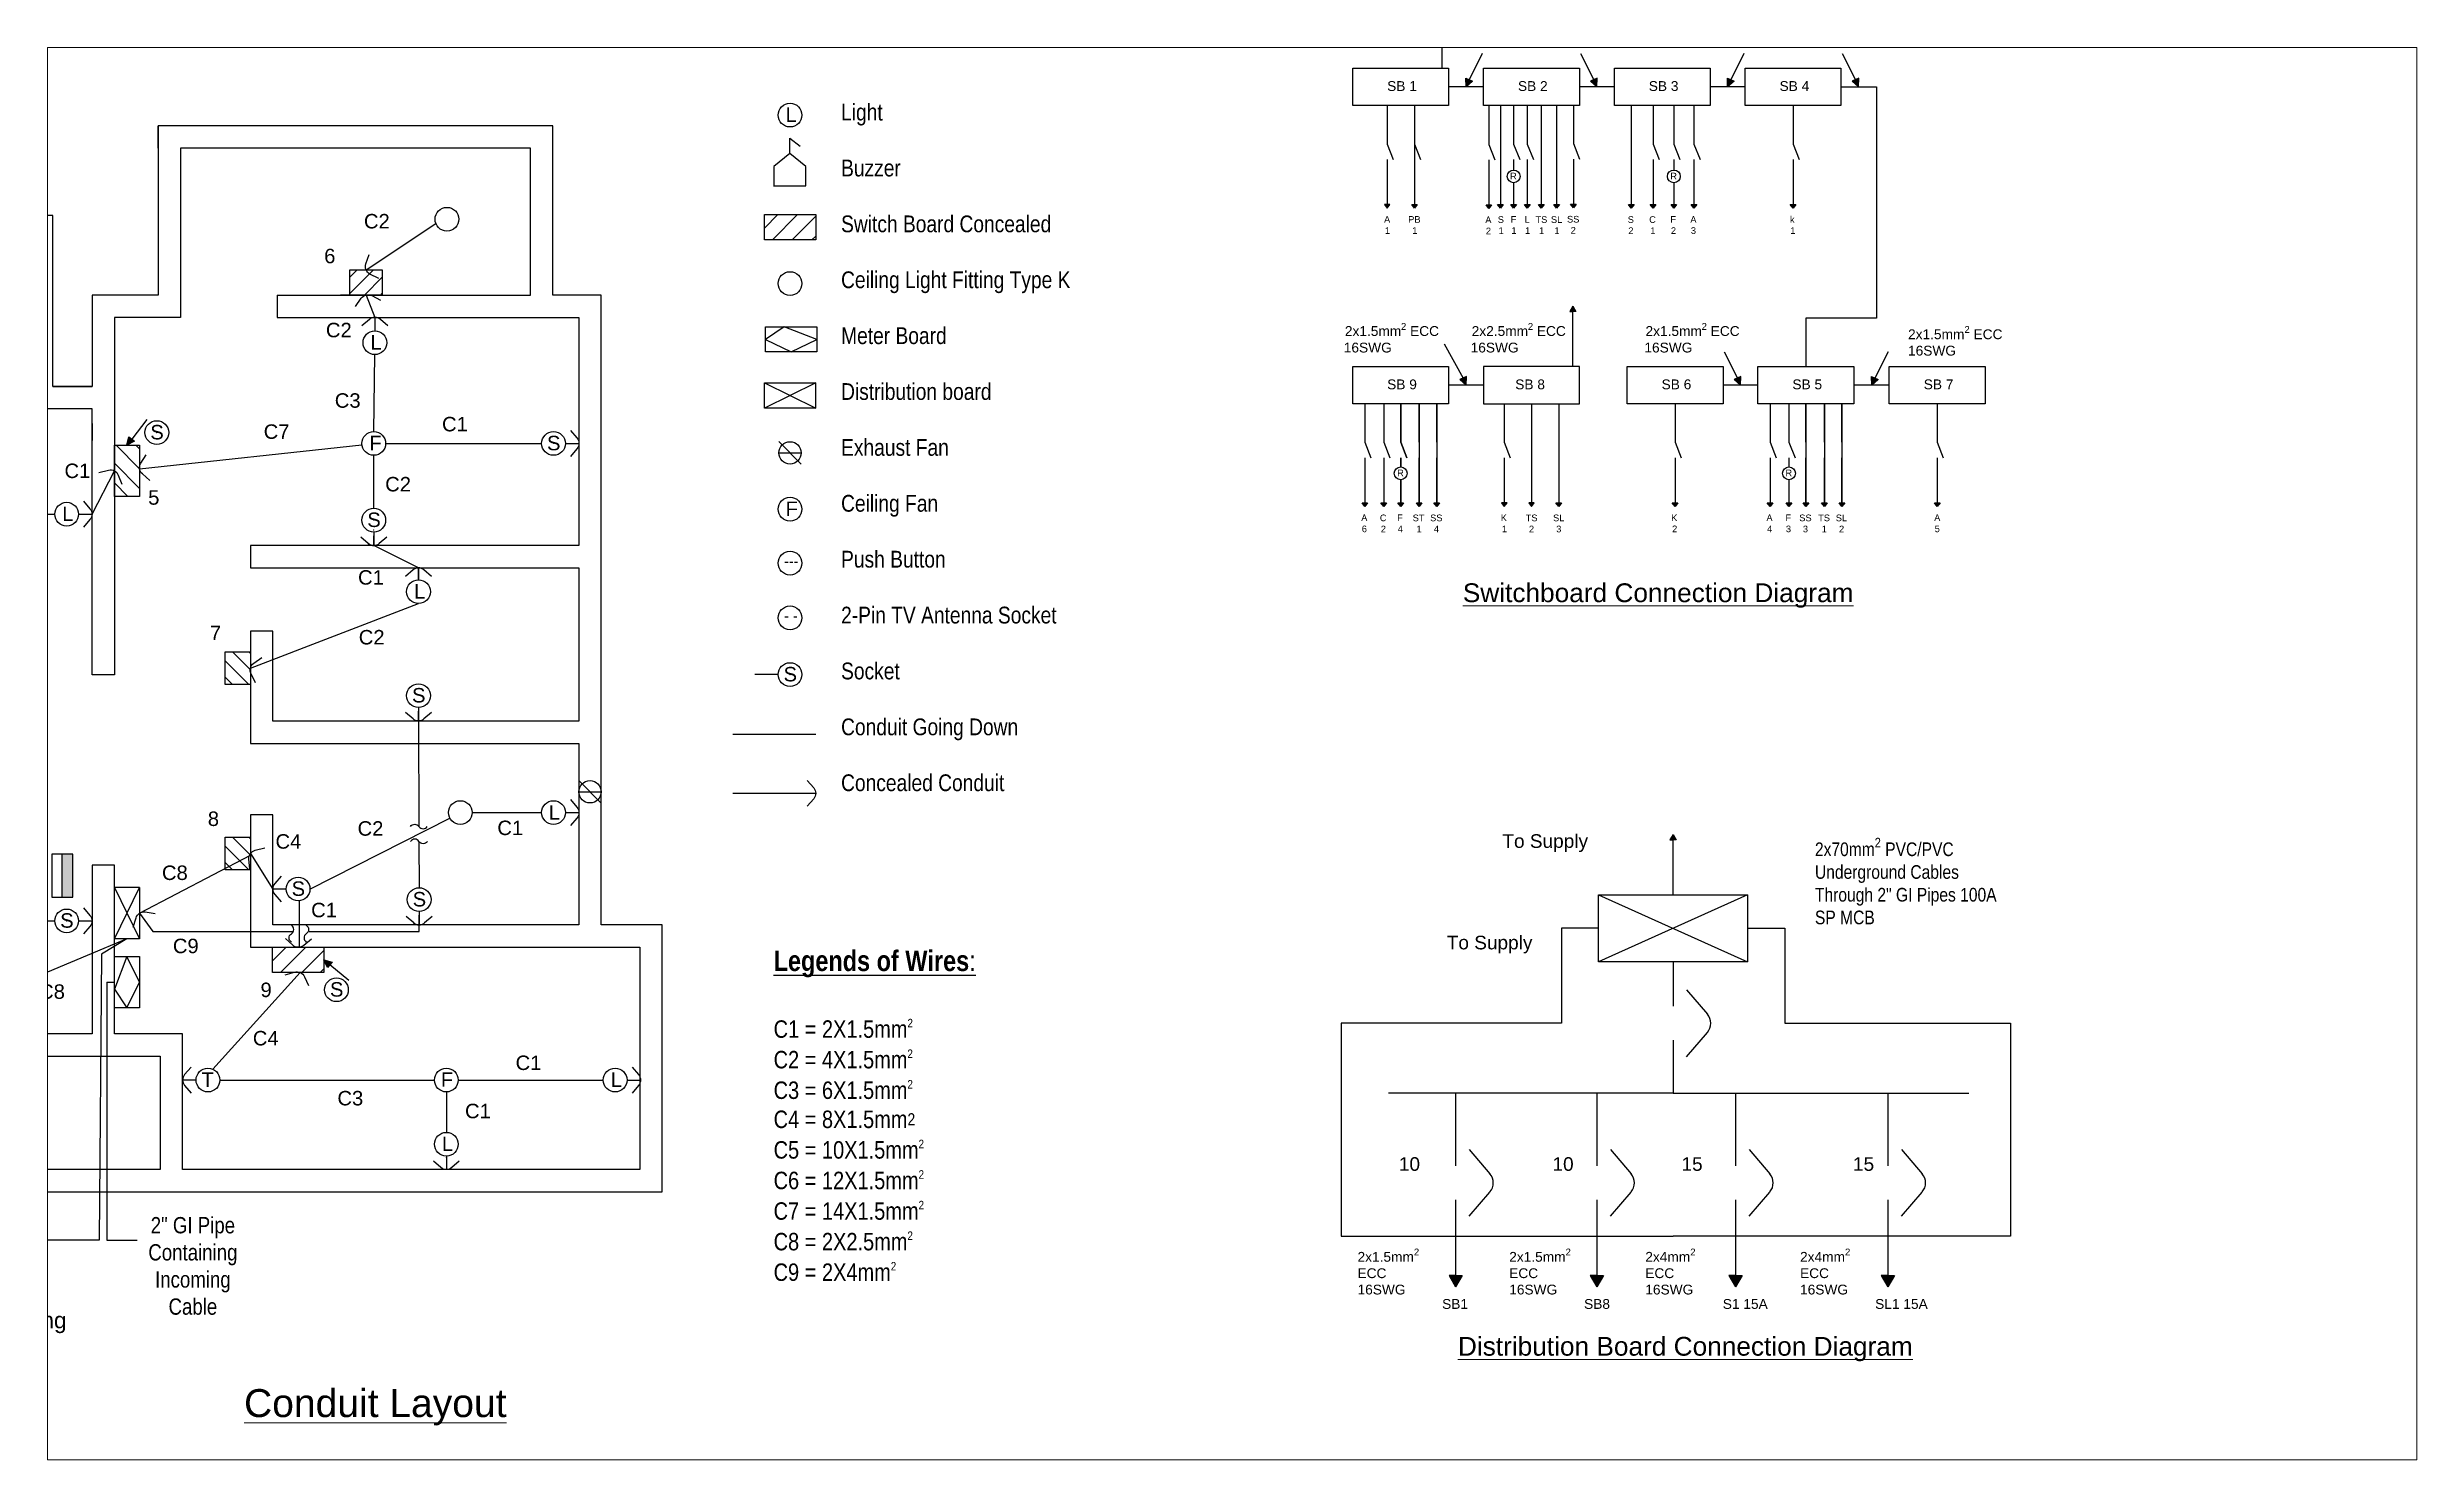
# Paper-space layout 'Conduit Layout' of a CAD drawing. Header units: inches. Extents: x 0.2 to 11.2, y 0.2 to 6.8.
# The model-space entities are those that its viewports show. They can reach past a viewport. Long polylines and large blocks are cut down to what shows.
import ezdxf

# ---------------------------------------------------------------- set-up
doc = ezdxf.new("R2010")
doc.units = ezdxf.units.IN
doc.header["$LTSCALE"] = 8
doc.header["$MEASUREMENT"] = 0
doc.linetypes.add('DASHDOT2', pattern=[0.5, 0.25, -0.125, 0, -0.125])
doc.linetypes.add('HIDDEN', pattern=[0.375, 0.25, -0.125])
for name, color, linetype, lineweight in [('Appliance', 84, 'Continuous', 30), ('Conduit', 1, 'HIDDEN', 25), ('Connections', 20, 'Continuous', 25), ('SB', 5, 'Continuous', 30), ('Sockets', 6, 'Continuous', 30), ('Text', 7, 'Continuous', 13), ('Wall', 140, 'Continuous', 30)]:
    doc.layers.add(name, color=color, linetype=linetype, lineweight=lineweight)
doc.styles.get("Standard").update_dxf_attribs({"font": 'arial.ttf'})

psp = doc.layouts.new('Conduit Layout')

msp = doc.modelspace()

# ---------------------------------------------------------------- texts
at = {"linetype": 'Continuous'}
for s, height, p in [('16SWG', 3.515, (1414.96, 1074.09)), ('16SWG', 3.515, (1468.39, 1073.93)), ('16SWG', 3.515, (1562.17, 1073.93)), ('16SWG', 3.515, (1416.39, 964.14)), ('2x1.5mm', 3.515, (1416.78, 970.06)), ('2', 2.46, (1436.87, 972.23)), (' ECC', 3.515, (1438.76, 970.06)), ('16SWG', 3.515, (1461.81, 964.14)), ('2x2.5mm', 3.515, (1462.2, 970.06)), ('2', 2.46, (1482.29, 972.23)), (' ECC', 3.515, (1484.18, 970.06)), ('16SWG', 3.515, (1524.04, 964.14)), ('2x1.5mm', 3.515, (1524.44, 970.06)), ('2', 2.46, (1544.53, 972.23)), (' ECC', 3.515, (1546.42, 970.06))]:
    msp.add_text(s, height=height, dxfattribs=at).set_placement(p)
at = {"attachment_point": 1}
for s, width, gutter_width, insert, char_height in [('{\\fArial Narrow|b0|i0|c0|p34;Light\\P\\P\\pxsm2;Buzzer\\PSwitch Board Concealed\\PCeiling Light Fitting Type K\\PMeter Board\\PDistribution board\\PExhaust Fan\\PCeiling Fan\\PPush Button\\P2-Pin TV Antenna Socket\\PSocket\\PConduit Going Down\\PConcealed Conduit}', 160.5325, 42.54, (1236.37, 1053.18), 6), ('\\A1;{\\fArial Narrow|b1|i0|c0|p34;\\H1.125x;\\LLegends of Wires\\fArial Narrow|b0|i0|c0|p34;:\\l\\P\\P\\H0.85185x;C1 = 2X1.5mm\\H0.48696x;\\S2^ ;\\H1.42857x;\\P\\H1.4375x;C2 = 4X1.5mm\\H0.48696x;\\S2^ ;\\H1.42857x;\\P\\H1.4375x;C3 = 6X1.5mm\\H0.48696x;\\S2^ ;\\H1.42857x;\\P\\H1.4375x;C4 = 8X1.5mm\\H0.69565x;2\\P\\H1.4375x;C5 = 10X1.5mm\\H0.48696x;\\S2^ ;\\H1.42857x;\\P\\H1.4375x;C6 = 12X1.5mm\\H0.48696x;\\S2^ ;\\H1.42857x;\\P\\H1.4375x;C7 = 14X1.5mm\\H0.48696x;\\S2^ ;\\H1.42857x;\\P\\H1.4375x;C8 = 2X2.5mm\\H0.48696x;\\S2^ ;\\H1.42857x;\\P\\H1.4375x;C9 = 2X4mm\\H0.48696x;\\S2^ ;}', 174.4507, 46.23, (1212.21, 750.07), 6.5202)]:
    msp.add_mtext_dynamic_manual_height_columns(s, width=width, gutter_width=gutter_width, heights=[0], dxfattribs=dict(at, insert=insert, char_height=char_height))
at = {"linetype": 'Continuous', "attachment_point": 1}
for s, width, gutter_width, insert, char_height in [('\\A1;2x1.5mm{\\H0.7x;\\S2^ ;} ECC \\P16SWG', 40.2734, 30.4, (1618.45, 973.61), 3.5145), ('\\A1;To Supply', 55.9099, 42.2, (1473.18, 791.7), 4.879), ('\\A1;{\\fArial Narrow|b0|i0|c0|p34;2x70mm\\H0.7x;\\S2^ ;\\H1.42857x; PVC/PVC Underground Cables Through 2" GI Pipes 100A SP MCB}', 72.2725, 42.2, (1585.11, 790.42), 4.87905), ('\\A1;To Supply', 55.9099, 42.2, (1453.26, 755.37), 4.879), ('\\A1;10', 55.9099, 42.2, (1436.11, 676.1), 4.879), ('\\A1;10', 55.9099, 42.2, (1491.12, 676.1), 4.879), ('\\A1;15', 55.9099, 42.2, (1537.32, 676.1), 4.879), ('\\A1;15 ', 55.9099, 42.2, (1598.74, 676.1), 4.879), ('\\A1;2x1.5mm{\\H0.7x;\\S2^ ;} ECC \\P16SWG', 31.7033, 30.4, (1421.31, 643.39), 3.5145), ('\\A1;2x1.5mm{\\H0.7x;\\S2^ ;} ECC \\P16SWG', 31.7033, 30.4, (1475.63, 643.39), 3.5145), ('\\A1;2x4mm{\\H0.7x;\\S2^ ;} ECC 16SWG', 23.3272, 30.4, (1524.36, 643.39), 3.5145), ('\\A1;2x4mm{\\H0.7x;\\S2^ ;} ECC \\P16SWG', 24.8501, 30.4, (1579.78, 643.39), 3.5145)]:
    msp.add_mtext_dynamic_manual_height_columns(s, width=width, gutter_width=gutter_width, heights=[0], dxfattribs=dict(at, insert=insert, char_height=char_height))
at = {"layer": 'Conduit', "color": 7, "linetype": 'Continuous'}
for s, height, p in [('R', 2.38, (1475.93, 1026.09)), ('R', 2.38, (1533.31, 1026.09)), ('PB', 2.381, (1439.45, 1010.57)), ('A', 2.38, (1467.05, 1010.44)), ('S', 2.38, (1471.53, 1010.53)), ('F', 2.38, (1476.15, 1010.57)), ('L', 2.38, (1481.12, 1010.57)), ('TS', 2.381, (1485.03, 1010.53)), ('SL', 2.381, (1490.57, 1010.53)), ('SS', 2.381, (1496.32, 1010.65)), ('S', 2.38, (1518.06, 1010.53)), ('C', 2.38, (1525.75, 1010.53)), ('F', 2.38, (1533.34, 1010.57)), ('A', 2.38, (1540.49, 1010.57)), ('k', 2.38, (1576.17, 1010.57)), ('1', 2.38, (1440.91, 1006.59)), ('2', 2.38, (1467.27, 1006.46)), ('1', 2.38, (1471.83, 1006.55)), ('1', 2.38, (1476.43, 1006.59)), ('1', 2.38, (1481.3, 1006.59)), ('1', 2.38, (1486.31, 1006.55)), ('1', 2.38, (1491.81, 1006.55)), ('2', 2.38, (1497.64, 1006.68)), ('2', 2.38, (1518.27, 1006.55)), ('1', 2.38, (1526.17, 1006.55)), ('2', 2.38, (1533.53, 1006.59)), ('3', 2.38, (1540.68, 1006.59)), ('1', 2.38, (1576.3, 1006.59)), ('R', 2.38, (1435.48, 919.83)), ('R', 2.38, (1574.54, 919.82)), ('A', 2.38, (1422.63, 903.79)), ('6', 2.38, (1422.83, 899.81)), ('C', 2.38, (1429.3, 903.75)), ('2', 2.38, (1429.64, 899.77)), ('F', 2.38, (1435.5, 903.79)), ('4', 2.38, (1435.71, 899.82)), ('ST', 2.381, (1441.05, 903.75)), ('1', 2.38, (1442.42, 899.77)), ('SS', 2.381, (1447.3, 903.75)), ('4', 2.38, (1448.64, 899.78)), ('K', 2.38, (1472.6, 903.79)), ('1', 2.38, (1473.02, 899.81)), ('TS', 2.381, (1481.51, 903.75)), ('2', 2.38, (1482.7, 899.77)), ('SL', 2.381, (1491.32, 903.75)), ('3', 2.38, (1492.45, 899.77)), ('K', 2.38, (1533.63, 903.79)), ('2', 2.38, (1533.97, 899.81)), ('A', 2.38, (1567.74, 903.79)), ('4', 2.38, (1567.99, 899.82)), ('F', 2.38, (1574.56, 903.79)), ('3', 2.38, (1574.72, 899.81)), ('SS', 2.381, (1579.49, 903.75)), ('3', 2.38, (1580.78, 899.77)), ('TS', 2.381, (1586.26, 903.75)), ('1', 2.38, (1587.53, 899.77)), ('SL', 2.381, (1592.57, 903.75)), ('2', 2.38, (1593.74, 899.77)), ('A', 2.38, (1627.81, 903.79)), ('5', 2.38, (1627.99, 899.82))]:
    msp.add_text(s, height=height, dxfattribs=at).set_placement(p)
for s, p in [('A', (1430.81, 1010.57)), ('1', (1431.12, 1006.59))]:
    msp.add_text(s, height=2.38, rotation=360, dxfattribs=at).set_placement(p)
at = {"layer": 'Sockets'}
for s, p in [('---', (1215.99, 887.61)), ('- -', (1215.99, 868.03))]:
    msp.add_text(s, height=3.653, dxfattribs=at).set_placement(p)
at = {"layer": 'Text'}
for s, height, p in [('SB 1', 3.515, (1431.92, 1057.75)), ('SB 2', 3.515, (1478.76, 1057.75)), ('SB 3', 3.515, (1525.6, 1057.75)), ('SB 4', 3.515, (1572.44, 1057.75)), ('L', 5.18, (1216.49, 1046.65)), ('C2', 5.179, (1065.5, 1008.54)), ('6', 5.18, (1051.26, 996.08)), ('C2', 5.179, (1051.88, 969.58)), ('L', 5.18, (1067.81, 965.19)), ('SB 9', 3.515, (1431.92, 950.97)), ('SB 8', 3.515, (1477.79, 950.97)), ('SB 6', 3.515, (1530.2, 950.97)), ('SB 5', 3.515, (1577.04, 950.97)), ('SB 7', 3.515, (1624.07, 950.97)), ('C3', 5.179, (1055.06, 944.36)), ('S', 5.18, (989, 933.03)), ('C7', 5.179, (1029.6, 933.23)), ('F', 5.18, (1067.42, 929.13)), ('C1', 5.179, (1093.46, 935.91)), ('S', 5.18, (1131.06, 929.13)), ('C1', 5.179, (958.26, 919.19)), ('C2', 5.179, (1073.11, 914.41)), ('L', 5.18, (957.44, 903.81)), ('5', 5.18, (988.24, 909.66)), ('F', 5.18, (1216.49, 905.61)), ('S', 5.18, (1066.7, 901.67)), ('C1', 5.179, (1063.39, 881.04)), ('L', 5.18, (1083.44, 876.07)), ('%%USwitchboard Connection Diagram', 6.7231, (1459.02, 874.78)), ('7', 5.18, (1010.34, 861.17)), ('C2', 5.179, (1063.64, 859.63)), ('S', 5.18, (1215.77, 846.41)), ('S', 5.18, (1082.72, 838.86)), ('8', 5.18, (1009.59, 794.65)), ('L', 5.18, (1131.7, 796.91)), ('C4', 5.179, (1033.83, 786.54)), ('C2', 5.179, (1063.22, 791.18)), ('C1', 5.179, (1113.28, 791.4)), ('C8', 5.179, (993.17, 775.32)), ('S', 5.18, (1039.6, 769.64)), ('C1', 5.179, (1046.59, 761.99)), ('S', 5.18, (1082.95, 765.85)), ('S', 5.18, (956.72, 758.24)), ('C9', 5.179, (997.08, 749.13)), ('9', 5.18, (1028.46, 733.41)), ('S', 5.18, (1053.33, 733.57)), ('C8', 5.179, (949.17, 732.79)), ('C4', 5.179, (1025.71, 716.11)), ('T', 5.18, (1007.31, 701.27)), ('F', 5.18, (1093.05, 701.32)), ('C1', 5.179, (1119.81, 707.31)), ('L', 5.18, (1153.86, 701.27)), ('C3', 5.179, (1056.01, 694.64)), ('C1', 5.179, (1101.7, 690.04)), ('L', 5.18, (1093.42, 678.3)), ('SB1', 3.515, (1451.6, 621.81)), ('SB8', 3.515, (1502.44, 621.81)), ('S1 15A', 3.515, (1552.1, 621.81)), ('SL1 15A', 3.515, (1606.67, 621.81)), ('%%UDistribution Board Connection Diagram', 6.7231, (1457.27, 605.06)), ('%%UConduit Layout', 10.0025, (1022.56, 583.08))]:
    msp.add_text(s, height=height, dxfattribs=at).set_placement(p)
at = {"layer": 'Text', "char_height": 6.0796, "attachment_point": 1}
for s, insert in [('\\pxqc;{\\fArial Narrow|b0|i0|c0|p34;\\H0.95833x;2" \\H1x;GI Pipe\\PContaining\\PIncoming\\PCable}', (959.37, 654.68)), ('{\\H0.95833x;Main Earthing }', (908.82, 620.67))]:
    msp.add_mtext_dynamic_manual_height_columns(s, width=89.7499, gutter_width=30.4, heights=[35.99], dxfattribs=dict(at, insert=insert))

# ---------------------------------------------------------------- hatches: boundary and pattern name
at = {"layer": 'Appliance'}
h = msp.add_hatch(color=256, dxfattribs=at)
h.dxf.hatch_style = 1
h.paths.add_polyline_path([(961.27, 784.58), (957.48, 784.58), (957.48, 769.18), (961.27, 769.18)])
at = {"layer": 'Conduit'}
h = msp.add_hatch(color=256, dxfattribs=at)
h.dxf.hatch_style = 1
h.paths.add_polyline_path([(1462.45, 1061.27), (1460.07, 1062.27), (1460.18, 1059.21)])
h = msp.add_hatch(color=256, dxfattribs=at)
h.dxf.hatch_style = 1
h.paths.add_polyline_path([(1504.75, 1061.27), (1507.13, 1062.27), (1507.02, 1059.21)])
h = msp.add_hatch(color=256, dxfattribs=at)
h.dxf.hatch_style = 1
h.paths.add_polyline_path([(1556.13, 1061.27), (1553.75, 1062.27), (1553.86, 1059.21)])
h = msp.add_hatch(color=256, dxfattribs=at)
h.dxf.hatch_style = 1
h.paths.add_polyline_path([(1598.43, 1061.27), (1600.81, 1062.27), (1600.7, 1059.21)])
h = msp.add_hatch(color=256, dxfattribs=at)
h.dxf.hatch_style = 1
h.paths.add_polyline_path([(1432.93, 1017.13), (1430.94, 1017.13), (1431.94, 1015.84)])
h = msp.add_hatch(color=256, dxfattribs=at)
h.dxf.hatch_style = 1
h.paths.add_polyline_path([(1440.7, 1017.13), (1442.69, 1017.13), (1441.7, 1015.84)])
h = msp.add_hatch(color=256, dxfattribs=at)
h.dxf.hatch_style = 1
h.paths.add_polyline_path([(1467.34, 1017.01), (1469.34, 1017.01), (1468.34, 1015.71)])
h = msp.add_hatch(color=256, dxfattribs=at)
h.dxf.hatch_style = 1
h.paths.add_polyline_path([(1471.46, 1017.13), (1473.46, 1017.13), (1472.46, 1015.84)])
h = msp.add_hatch(color=256, dxfattribs=at)
h.dxf.hatch_style = 1
h.paths.add_polyline_path([(1476.21, 1017.13), (1478.21, 1017.13), (1477.21, 1015.84)])
h = msp.add_hatch(color=256, dxfattribs=at)
h.dxf.hatch_style = 1
h.paths.add_polyline_path([(1481.09, 1017.13), (1483.09, 1017.13), (1482.09, 1015.84)])
h = msp.add_hatch(color=256, dxfattribs=at)
h.dxf.hatch_style = 1
h.paths.add_polyline_path([(1486.09, 1017.13), (1488.09, 1017.13), (1487.09, 1015.84)])
h = msp.add_hatch(color=256, dxfattribs=at)
h.dxf.hatch_style = 1
h.paths.add_polyline_path([(1491.6, 1017.13), (1493.6, 1017.13), (1492.6, 1015.84)])
h = msp.add_hatch(color=256, dxfattribs=at)
h.dxf.hatch_style = 1
h.paths.add_polyline_path([(1497.61, 1017.26), (1499.61, 1017.26), (1498.61, 1015.97)])
h = msp.add_hatch(color=256, dxfattribs=at)
h.dxf.hatch_style = 1
h.paths.add_polyline_path([(1518.34, 1017.13), (1520.34, 1017.13), (1519.34, 1015.84)])
h = msp.add_hatch(color=256, dxfattribs=at)
h.dxf.hatch_style = 1
h.paths.add_polyline_path([(1526.15, 1017.13), (1528.15, 1017.13), (1527.15, 1015.84)])
h = msp.add_hatch(color=256, dxfattribs=at)
h.dxf.hatch_style = 1
h.paths.add_polyline_path([(1533.6, 1017.13), (1535.59, 1017.13), (1534.59, 1015.84)])
h = msp.add_hatch(color=256, dxfattribs=at)
h.dxf.hatch_style = 1
h.paths.add_polyline_path([(1540.79, 1017.13), (1542.78, 1017.13), (1541.78, 1015.84)])
h = msp.add_hatch(color=256, dxfattribs=at)
h.dxf.hatch_style = 1
h.paths.add_polyline_path([(1576.28, 1017.13), (1578.28, 1017.13), (1577.28, 1015.84)])
at = {"layer": 'Conduit', "linetype": 'Continuous'}
h = msp.add_hatch(color=256, dxfattribs=at)
h.dxf.hatch_style = 1
h.paths.add_polyline_path([(1498.42, 980.69), (1497.32, 978.82), (1498.42, 978.82), (1499.52, 978.82)])
at = {"layer": 'Conduit'}
h = msp.add_hatch(color=256, dxfattribs=at)
h.dxf.hatch_style = 1
h.paths.add_polyline_path([(1457.91, 954.49), (1460.29, 955.49), (1460.18, 952.43)])
h = msp.add_hatch(color=256, dxfattribs=at)
h.dxf.hatch_style = 1
h.paths.add_polyline_path([(1556.19, 954.49), (1558.56, 955.49), (1558.46, 952.43)])
h = msp.add_hatch(color=256, dxfattribs=at)
h.dxf.hatch_style = 1
h.paths.add_polyline_path([(1607.75, 954.49), (1605.38, 955.49), (1605.48, 952.43)])
h = msp.add_hatch(color=256, dxfattribs=at)
h.dxf.hatch_style = 1
h.paths.add_polyline_path([(1422.92, 910.35), (1424.92, 910.35), (1423.92, 909.06)])
h = msp.add_hatch(color=256, dxfattribs=at)
h.dxf.hatch_style = 1
h.paths.add_polyline_path([(1429.7, 910.35), (1431.7, 910.35), (1430.7, 909.06)])
h = msp.add_hatch(color=256, dxfattribs=at)
h.dxf.hatch_style = 1
h.paths.add_polyline_path([(1435.76, 910.35), (1437.76, 910.35), (1436.76, 909.06)])
h = msp.add_hatch(color=256, dxfattribs=at)
h.dxf.hatch_style = 1
h.paths.add_polyline_path([(1435.76, 910.35), (1437.76, 910.35), (1436.76, 909.06)])
h = msp.add_hatch(color=256, dxfattribs=at)
h.dxf.hatch_style = 1
h.paths.add_polyline_path([(1442.4, 910.35), (1444.39, 910.35), (1443.4, 909.06)])
h = msp.add_hatch(color=256, dxfattribs=at)
h.dxf.hatch_style = 1
h.paths.add_polyline_path([(1442.4, 910.35), (1444.39, 910.35), (1443.4, 909.06)])
h = msp.add_hatch(color=256, dxfattribs=at)
h.dxf.hatch_style = 1
h.paths.add_polyline_path([(1448.69, 910.35), (1450.69, 910.35), (1449.69, 909.06)])
h = msp.add_hatch(color=256, dxfattribs=at)
h.dxf.hatch_style = 1
h.paths.add_polyline_path([(1448.69, 910.35), (1450.69, 910.35), (1449.69, 909.06)])
h = msp.add_hatch(color=256, dxfattribs=at)
h.dxf.hatch_style = 1
h.paths.add_polyline_path([(1474.84, 910.35), (1472.84, 910.35), (1473.84, 909.06)])
h = msp.add_hatch(color=256, dxfattribs=at)
h.dxf.hatch_style = 1
h.paths.add_polyline_path([(1484.6, 910.35), (1482.6, 910.35), (1483.6, 909.06)])
h = msp.add_hatch(color=256, dxfattribs=at)
h.dxf.hatch_style = 1
h.paths.add_polyline_path([(1492.36, 910.35), (1494.36, 910.35), (1493.36, 909.06)])
h = msp.add_hatch(color=256, dxfattribs=at)
h.dxf.hatch_style = 1
h.paths.add_polyline_path([(1534.04, 910.35), (1536.03, 910.35), (1535.04, 909.06)])
h = msp.add_hatch(color=256, dxfattribs=at)
h.dxf.hatch_style = 1
h.paths.add_polyline_path([(1568.04, 910.35), (1570.04, 910.35), (1569.04, 909.06)])
h = msp.add_hatch(color=256, dxfattribs=at)
h.dxf.hatch_style = 1
h.paths.add_polyline_path([(1574.82, 910.35), (1576.82, 910.35), (1575.82, 909.06)])
h = msp.add_hatch(color=256, dxfattribs=at)
h.dxf.hatch_style = 1
h.paths.add_polyline_path([(1580.88, 910.35), (1582.87, 910.35), (1581.88, 909.06)])
h = msp.add_hatch(color=256, dxfattribs=at)
h.dxf.hatch_style = 1
h.paths.add_polyline_path([(1580.88, 910.35), (1582.87, 910.35), (1581.88, 909.06)])
h = msp.add_hatch(color=256, dxfattribs=at)
h.dxf.hatch_style = 1
h.paths.add_polyline_path([(1587.51, 910.35), (1589.51, 910.35), (1588.51, 909.06)])
h = msp.add_hatch(color=256, dxfattribs=at)
h.dxf.hatch_style = 1
h.paths.add_polyline_path([(1587.51, 910.35), (1589.51, 910.35), (1588.51, 909.06)])
h = msp.add_hatch(color=256, dxfattribs=at)
h.dxf.hatch_style = 1
h.paths.add_polyline_path([(1593.81, 910.35), (1595.8, 910.35), (1594.8, 909.06)])
h = msp.add_hatch(color=256, dxfattribs=at)
h.dxf.hatch_style = 1
h.paths.add_polyline_path([(1593.81, 910.35), (1595.8, 910.35), (1594.8, 909.06)])
h = msp.add_hatch(color=256, dxfattribs=at)
h.dxf.hatch_style = 1
h.paths.add_polyline_path([(1627.91, 910.35), (1629.9, 910.35), (1628.91, 909.06)])
at = {"layer": 'Conduit', "linetype": 'Continuous'}
h = msp.add_hatch(color=256, dxfattribs=at)
h.dxf.hatch_style = 1
h.paths.add_polyline_path([(1534.3, 791.62), (1533.2, 789.75), (1534.3, 789.75), (1535.4, 789.75)])
h = msp.add_hatch(color=256, dxfattribs=at)
h.dxf.hatch_style = 1
h.paths.add_polyline_path([(1458.79, 633.77), (1456.44, 633.77), (1454.09, 633.77), (1456.44, 629.73)])
h = msp.add_hatch(color=256, dxfattribs=at)
h.dxf.hatch_style = 1
h.paths.add_polyline_path([(1509.36, 633.77), (1507, 633.77), (1504.65, 633.77), (1507, 629.73)])
h = msp.add_hatch(color=256, dxfattribs=at)
h.dxf.hatch_style = 1
h.paths.add_polyline_path([(1559.02, 633.77), (1556.67, 633.77), (1554.31, 633.77), (1556.67, 629.73)])
h = msp.add_hatch(color=256, dxfattribs=at)
h.dxf.hatch_style = 1
h.paths.add_polyline_path([(1613.59, 633.77), (1611.23, 633.77), (1608.88, 633.77), (1611.23, 629.73)])
at = {"layer": 'Connections'}
h = msp.add_hatch(color=256, dxfattribs=at)
h.dxf.hatch_style = 1
h.paths.add_polyline_path([(983.36, 932.38), (981.32, 933.95), (980.64, 930.96)])
h = msp.add_hatch(color=256, dxfattribs=at)
h.dxf.hatch_style = 1
h.paths.add_polyline_path([(1052.47, 743.95), (1054.11, 745.94), (1051.14, 746.71)])

# ---------------------------------------------------------------- linework, layer by layer
msp.add_line((968.12, 938.68), (968.12, 932.68))
at = {"linetype": 'HIDDEN'}
for points in [[(1507.6, 758.05), (1494.31, 758.05), (1494.31, 724.04), (1415.46, 724.04), (1415.46, 647.78), (1534.3, 647.78)], [(1561, 758.05), (1574.29, 758.05), (1574.29, 724.04), (1655.11, 724.04), (1655.11, 647.78), (1534.3, 647.78)]]:
    msp.add_lwpolyline(points, dxfattribs=at)
at = {"layer": 'Appliance', "linetype": 'Continuous'}
for p, q in [((1208.91, 1008.67), (1213.75, 1013.51)), ((1211.79, 1004.47), (1220.82, 1013.51)), ((1218.86, 1004.47), (1227.28, 1012.9)), ((1225.93, 1004.47), (1227.28, 1005.83)), ((1507.6, 770.02), (1561, 746.07)), ((1561, 770.02), (1507.6, 746.07))]:
    msp.add_line(p, q, dxfattribs=at)
at = {"layer": 'Appliance'}
for p, q in [((1209.33, 973.35), (1227.71, 973.35)), ((1227.71, 973.35), (1227.71, 964.32)), ((1227.71, 964.32), (1209.33, 964.32)), ((1208.91, 953.28), (1227.28, 953.28)), ((1214.09, 932.28), (1222.09, 924.14)), ((1214.09, 928.21), (1222.09, 928.21)), ((1142.46, 810.96), (1150.46, 802.82)), ((1142.46, 806.89), (1150.46, 806.89)), ((957.48, 769.18), (957.48, 784.58)), ((976.12, 754.27), (976.12, 772.65)), ((985.16, 772.65), (976.12, 772.65)), ((976.12, 772.65), (985.16, 754.27)), ((976.12, 729.58), (976.12, 747.96)), ((976.12, 747.96), (985.16, 747.96)), ((985.16, 747.96), (985.16, 729.58)), ((985.16, 729.58), (976.12, 729.58))]:
    msp.add_line(p, q, dxfattribs=at)
for points in [[(1212.17, 1023.75), (1223.78, 1023.75), (1223.78, 1030.71), (1217.98, 1035.31), (1212.26, 1030.71), (1212.26, 1023.75)], [(1217.98, 1035.31), (1217.98, 1040.86), (1221.75, 1037.95)], [(1227.28, 944.24), (1227.28, 953.28), (1208.91, 944.24), (1208.91, 953.28), (1227.28, 944.24), (1208.91, 944.24)]]:
    msp.add_lwpolyline(points, dxfattribs=at)
for points in [[(1227.28, 1013.51), (1227.28, 1004.47), (1208.91, 1004.47), (1208.91, 1013.51)], [(1227.71, 968.84), (1215.97, 973.35), (1209.33, 968.84), (1218.52, 964.32)], [(1227.71, 973.35), (1227.71, 964.32), (1209.33, 964.32), (1209.33, 973.35)], [(961.27, 784.58), (953.69, 784.58), (953.69, 769.18), (961.27, 769.18)], [(976.12, 754.27), (985.16, 772.65), (985.16, 754.27)], [(985.16, 747.96), (985.16, 729.58), (976.12, 729.58), (976.12, 747.96)], [(976.12, 736.23), (980.64, 729.58), (985.16, 738.77), (980.64, 747.96)]]:
    msp.add_lwpolyline(points, close=True, dxfattribs=at)
at = {"layer": 'Appliance', "linetype": 'Continuous'}
msp.add_lwpolyline([(1507.6, 770.02), (1561, 770.02), (1561, 746.07), (1507.6, 746.07)], close=True, dxfattribs=at)
at = {"layer": 'Appliance'}
for centre, radius in [((1218.09, 1049.1), 4.25), ((1218.09, 1049.1), 4.25), ((1095.23, 1011.84), 4.25), ((1095.23, 1011.84), 4.25), ((1218.09, 988.8), 4.25), ((1069.42, 967.64), 4.25), ((1069.42, 967.64), 4.25), ((1069.03, 931.58), 4.25), ((1218.09, 928.21), 4), ((959.05, 906.26), 4.25), ((959.05, 906.26), 4.25), ((1218.09, 908.06), 4.25), ((1085.04, 878.52), 4.25), ((1085.04, 878.52), 4.25), ((1146.46, 806.89), 4), ((1100.03, 799.46), 4.25), ((1100.03, 799.46), 4.25), ((1095.02, 703.72), 4.25), ((1155.46, 703.72), 4.25), ((1155.46, 703.72), 4.25), ((1095.02, 680.75), 4.25)]:
    msp.add_circle(centre, radius, dxfattribs=at)
at = {"layer": 'Conduit', "linetype": 'Continuous'}
for p, q in [((1451.58, 1065.88), (1451.58, 1085.6)), ((1466, 1071.11), (1461.26, 1061.77)), ((1501.2, 1071.11), (1505.94, 1061.77)), ((1559.68, 1071.11), (1554.94, 1061.77)), ((1594.88, 1071.11), (1599.62, 1061.77)), ((1431.94, 1052.54), (1431.94, 1038.76)), ((1441.7, 1052.54), (1441.7, 1017.13)), ((1466.44, 1059.21), (1453.92, 1059.21)), ((1468.34, 1052.42), (1468.34, 1038.64)), ((1472.46, 1052.54), (1472.46, 1017.13)), ((1477.21, 1052.54), (1477.21, 1038.76)), ((1482.09, 1052.54), (1482.09, 1038.76)), ((1487.09, 1052.54), (1487.09, 1017.13)), ((1492.6, 1052.54), (1492.6, 1017.13)), ((1498.61, 1052.67), (1498.61, 1038.89)), ((1513.28, 1059.21), (1500.76, 1059.21)), ((1519.34, 1052.54), (1519.34, 1017.13)), ((1527.15, 1052.54), (1527.15, 1038.76)), ((1534.59, 1052.54), (1534.59, 1038.76)), ((1541.78, 1052.54), (1541.78, 1038.76)), ((1560.12, 1059.21), (1547.6, 1059.21)), ((1577.28, 1052.54), (1577.28, 1038.76)), ((1594.44, 1059.21), (1607.15, 1059.21)), ((1607.15, 1059.21), (1607.15, 976.44)), ((1431.94, 1038.76), (1434.12, 1033.25)), ((1441.7, 1038.76), (1443.88, 1033.25)), ((1468.34, 1038.64), (1470.52, 1033.12)), ((1477.21, 1038.76), (1479.4, 1033.25)), ((1482.09, 1038.76), (1484.27, 1033.25)), ((1498.61, 1038.89), (1500.79, 1033.37)), ((1527.15, 1038.76), (1529.33, 1033.25)), ((1534.59, 1038.76), (1536.78, 1033.25)), ((1541.78, 1038.76), (1543.97, 1033.25)), ((1577.28, 1038.76), (1579.46, 1033.25)), ((1431.94, 1033.25), (1431.94, 1017.13)), ((1441.7, 1033.25), (1441.7, 1017.13)), ((1468.34, 1033.12), (1468.34, 1015.71)), ((1472.46, 1033.25), (1472.46, 1017.13)), ((1477.21, 1033.25), (1477.21, 1029.45)), ((1482.09, 1033.25), (1482.09, 1017.13)), ((1487.09, 1033.25), (1487.09, 1017.13)), ((1492.6, 1033.25), (1492.6, 1017.13)), ((1498.61, 1033.37), (1498.61, 1017.26)), ((1519.34, 1033.25), (1519.34, 1015.84)), ((1527.15, 1033.25), (1527.15, 1015.84)), ((1534.59, 1033.25), (1534.59, 1029.45)), ((1541.78, 1033.25), (1541.78, 1015.84)), ((1577.28, 1033.25), (1577.28, 1015.84)), ((1477.21, 1024.87), (1477.21, 1017.13)), ((1487.09, 1022.9), (1487.09, 1017.13)), ((1534.59, 1024.87), (1534.59, 1015.84)), ((1432.93, 1017.13), (1430.94, 1017.13)), ((1430.94, 1017.13), (1431.94, 1015.84)), ((1431.94, 1015.84), (1432.93, 1017.13)), ((1440.7, 1017.13), (1442.69, 1017.13)), ((1441.7, 1015.84), (1440.7, 1017.13)), ((1442.69, 1017.13), (1441.7, 1015.84)), ((1467.34, 1017.01), (1469.34, 1017.01)), ((1468.34, 1015.71), (1467.34, 1017.01)), ((1469.34, 1017.01), (1468.34, 1015.71)), ((1471.46, 1017.13), (1473.46, 1017.13)), ((1472.46, 1015.84), (1471.46, 1017.13)), ((1473.46, 1017.13), (1472.46, 1015.84)), ((1476.21, 1017.13), (1478.21, 1017.13)), ((1477.21, 1015.84), (1476.21, 1017.13)), ((1478.21, 1017.13), (1477.21, 1015.84)), ((1481.09, 1017.13), (1483.09, 1017.13)), ((1482.09, 1015.84), (1481.09, 1017.13)), ((1483.09, 1017.13), (1482.09, 1015.84)), ((1486.09, 1017.13), (1488.09, 1017.13)), ((1487.09, 1015.84), (1486.09, 1017.13)), ((1488.09, 1017.13), (1487.09, 1015.84)), ((1491.6, 1017.13), (1493.6, 1017.13)), ((1492.6, 1015.84), (1491.6, 1017.13)), ((1493.6, 1017.13), (1492.6, 1015.84)), ((1497.61, 1017.26), (1499.61, 1017.26)), ((1498.61, 1015.97), (1497.61, 1017.26)), ((1499.61, 1017.26), (1498.61, 1015.97)), ((1518.34, 1017.13), (1520.34, 1017.13)), ((1519.34, 1015.84), (1518.34, 1017.13)), ((1520.34, 1017.13), (1519.34, 1015.84)), ((1526.15, 1017.13), (1528.15, 1017.13)), ((1527.15, 1015.84), (1526.15, 1017.13)), ((1528.15, 1017.13), (1527.15, 1015.84)), ((1533.6, 1017.13), (1535.59, 1017.13)), ((1534.59, 1015.84), (1533.6, 1017.13)), ((1535.59, 1017.13), (1534.59, 1015.84)), ((1540.79, 1017.13), (1542.78, 1017.13)), ((1541.78, 1015.84), (1540.79, 1017.13)), ((1542.78, 1017.13), (1541.78, 1015.84)), ((1576.28, 1017.13), (1578.28, 1017.13)), ((1577.28, 1015.84), (1576.28, 1017.13)), ((1578.28, 1017.13), (1577.28, 1015.84)), ((1498.42, 980.69), (1497.32, 978.82)), ((1497.32, 978.82), (1498.42, 978.82)), ((1498.42, 980.69), (1499.52, 978.82)), ((1498.42, 959.09), (1498.42, 978.82)), ((1499.52, 978.82), (1498.42, 978.82)), ((1607.15, 976.44), (1581.88, 976.44)), ((1581.88, 976.44), (1581.88, 959.09)), ((1452.36, 967.19), (1459.1, 954.99)), ((1552.64, 964.33), (1557.38, 954.99)), ((1611.3, 964.33), (1606.56, 954.99)), ((1466.44, 952.43), (1453.92, 952.43)), ((1564.72, 952.43), (1552.2, 952.43)), ((1611.74, 952.43), (1599.04, 952.43)), ((1423.92, 945.76), (1423.92, 931.98)), ((1430.7, 945.76), (1430.7, 931.98)), ((1436.76, 931.98), (1436.76, 945.76)), ((1436.76, 945.76), (1436.76, 931.98)), ((1443.4, 931.98), (1443.4, 945.76)), ((1443.4, 945.76), (1443.4, 910.35)), ((1449.69, 931.98), (1449.69, 945.76)), ((1449.69, 945.76), (1449.69, 910.35)), ((1473.84, 945.76), (1473.84, 931.98)), ((1483.6, 945.76), (1483.6, 910.35)), ((1493.36, 945.76), (1493.36, 910.35)), ((1535.04, 945.76), (1535.04, 931.98)), ((1569.04, 945.76), (1569.04, 931.98)), ((1575.82, 945.76), (1575.82, 931.98)), ((1581.88, 931.98), (1581.88, 945.76)), ((1581.88, 945.76), (1581.88, 910.35)), ((1588.51, 931.98), (1588.51, 945.76)), ((1588.51, 945.76), (1588.51, 910.35)), ((1594.8, 931.98), (1594.8, 945.76)), ((1594.8, 945.76), (1594.8, 910.35)), ((1628.91, 945.76), (1628.91, 931.98)), ((1423.92, 931.98), (1426.1, 926.47)), ((1423.92, 926.47), (1423.92, 909.06)), ((1430.7, 931.98), (1432.89, 926.47)), ((1430.7, 926.47), (1430.7, 909.06)), ((1438.94, 926.47), (1436.76, 931.98)), ((1436.76, 931.98), (1438.94, 926.47)), ((1436.76, 926.47), (1436.76, 923.19)), ((1436.76, 923.19), (1436.76, 926.47)), ((1443.4, 909.06), (1443.4, 926.47)), ((1443.4, 926.47), (1443.4, 909.06)), ((1449.69, 909.06), (1449.69, 926.47)), ((1449.69, 926.47), (1449.69, 909.06)), ((1473.84, 931.98), (1476.02, 926.47)), ((1473.84, 926.47), (1473.84, 910.35)), ((1483.6, 926.47), (1483.6, 910.35)), ((1493.36, 926.47), (1493.36, 910.35)), ((1535.04, 931.98), (1537.22, 926.47)), ((1535.04, 926.47), (1535.04, 909.06)), ((1569.04, 931.98), (1571.22, 926.47)), ((1569.04, 926.47), (1569.04, 909.06)), ((1575.82, 931.98), (1578, 926.47)), ((1575.82, 926.47), (1575.82, 923.18)), ((1581.88, 909.06), (1581.88, 926.47)), ((1581.88, 926.47), (1581.88, 909.06)), ((1588.51, 909.06), (1588.51, 926.47)), ((1588.51, 926.47), (1588.51, 909.06)), ((1594.8, 909.06), (1594.8, 926.47)), ((1594.8, 926.47), (1594.8, 909.06)), ((1628.91, 931.98), (1631.09, 926.47)), ((1628.91, 926.47), (1628.91, 910.35)), ((1436.76, 909.06), (1436.76, 918.61)), ((1436.76, 918.61), (1436.76, 909.06)), ((1575.82, 918.61), (1575.82, 909.06)), ((1422.92, 910.35), (1424.92, 910.35)), ((1423.92, 909.06), (1422.92, 910.35)), ((1424.92, 910.35), (1423.92, 909.06)), ((1429.7, 910.35), (1431.7, 910.35)), ((1430.7, 909.06), (1429.7, 910.35)), ((1431.7, 910.35), (1430.7, 909.06)), ((1435.76, 910.35), (1437.76, 910.35)), ((1436.76, 909.06), (1435.76, 910.35)), ((1435.76, 910.35), (1437.76, 910.35)), ((1436.76, 909.06), (1435.76, 910.35)), ((1437.76, 910.35), (1436.76, 909.06)), ((1437.76, 910.35), (1436.76, 909.06)), ((1442.4, 910.35), (1444.39, 910.35)), ((1443.4, 909.06), (1442.4, 910.35)), ((1442.4, 910.35), (1444.39, 910.35)), ((1443.4, 909.06), (1442.4, 910.35)), ((1444.39, 910.35), (1443.4, 909.06)), ((1444.39, 910.35), (1443.4, 909.06)), ((1448.69, 910.35), (1450.69, 910.35)), ((1449.69, 909.06), (1448.69, 910.35)), ((1448.69, 910.35), (1450.69, 910.35)), ((1449.69, 909.06), (1448.69, 910.35)), ((1450.69, 910.35), (1449.69, 909.06)), ((1450.69, 910.35), (1449.69, 909.06)), ((1474.84, 910.35), (1472.84, 910.35)), ((1472.84, 910.35), (1473.84, 909.06)), ((1473.84, 909.06), (1474.84, 910.35)), ((1484.6, 910.35), (1482.6, 910.35)), ((1482.6, 910.35), (1483.6, 909.06)), ((1483.6, 909.06), (1484.6, 910.35)), ((1492.36, 910.35), (1494.36, 910.35)), ((1493.36, 909.06), (1492.36, 910.35)), ((1494.36, 910.35), (1493.36, 909.06)), ((1534.04, 910.35), (1536.03, 910.35)), ((1535.04, 909.06), (1534.04, 910.35)), ((1536.03, 910.35), (1535.04, 909.06)), ((1568.04, 910.35), (1570.04, 910.35)), ((1569.04, 909.06), (1568.04, 910.35)), ((1570.04, 910.35), (1569.04, 909.06)), ((1574.82, 910.35), (1576.82, 910.35)), ((1575.82, 909.06), (1574.82, 910.35)), ((1576.82, 910.35), (1575.82, 909.06)), ((1580.88, 910.35), (1582.87, 910.35)), ((1581.88, 909.06), (1580.88, 910.35)), ((1580.88, 910.35), (1582.87, 910.35)), ((1581.88, 909.06), (1580.88, 910.35)), ((1582.87, 910.35), (1581.88, 909.06)), ((1582.87, 910.35), (1581.88, 909.06)), ((1587.51, 910.35), (1589.51, 910.35)), ((1588.51, 909.06), (1587.51, 910.35)), ((1587.51, 910.35), (1589.51, 910.35)), ((1588.51, 909.06), (1587.51, 910.35)), ((1589.51, 910.35), (1588.51, 909.06)), ((1589.51, 910.35), (1588.51, 909.06)), ((1593.81, 910.35), (1595.8, 910.35)), ((1594.8, 909.06), (1593.81, 910.35)), ((1593.81, 910.35), (1595.8, 910.35)), ((1594.8, 909.06), (1593.81, 910.35)), ((1595.8, 910.35), (1594.8, 909.06)), ((1595.8, 910.35), (1594.8, 909.06)), ((1627.91, 910.35), (1629.9, 910.35)), ((1628.91, 909.06), (1627.91, 910.35)), ((1629.9, 910.35), (1628.91, 909.06)), ((1534.3, 791.62), (1533.2, 789.75)), ((1533.2, 789.75), (1534.3, 789.75)), ((1534.3, 791.62), (1535.4, 789.75)), ((1534.3, 770.02), (1534.3, 789.75)), ((1535.4, 789.75), (1534.3, 789.75)), ((963.3, 760.69), (968.12, 760.69)), ((985.16, 763.46), (989.94, 756.88)), ((1534.3, 746.07), (1534.3, 730.11)), ((1539.17, 736.01), (1546.59, 727.3)), ((1546.59, 727.3), (1546.59, 727.3)), ((1534.3, 717.96), (1534.3, 699)), ((1539.17, 712.06), (1546.59, 720.77)), ((1534.3, 699), (1432.38, 699)), ((1456.44, 699), (1456.44, 672.99)), ((1507, 699), (1507, 672.99)), ((1534.3, 699), (1640.23, 699)), ((1556.67, 699), (1556.67, 672.99)), ((1611.23, 699), (1611.23, 672.99)), ((1461.32, 678.88), (1468.73, 670.17)), ((1511.88, 678.88), (1519.29, 670.17)), ((1561.54, 678.88), (1568.95, 670.17)), ((1616.11, 678.88), (1623.52, 670.17)), ((1461.32, 654.94), (1468.73, 663.64)), ((1468.73, 670.17), (1468.73, 670.17)), ((1511.88, 654.94), (1519.29, 663.64)), ((1519.29, 670.17), (1519.29, 670.17)), ((1561.54, 654.94), (1568.95, 663.64)), ((1568.95, 670.17), (1568.95, 670.17)), ((1616.11, 654.94), (1623.52, 663.64)), ((1623.52, 670.17), (1623.52, 670.17)), ((1456.44, 660.83), (1456.44, 633.77)), ((1507, 660.83), (1507, 633.77)), ((1556.67, 660.83), (1556.67, 633.77)), ((1611.23, 660.83), (1611.23, 633.77)), ((1456.44, 633.77), (1454.09, 633.77)), ((1454.09, 633.77), (1456.44, 629.73)), ((1456.44, 633.77), (1458.79, 633.77)), ((1458.79, 633.77), (1456.44, 629.73)), ((1507, 633.77), (1504.65, 633.77)), ((1504.65, 633.77), (1507, 629.73)), ((1507, 633.77), (1509.36, 633.77)), ((1509.36, 633.77), (1507, 629.73)), ((1556.67, 633.77), (1554.31, 633.77)), ((1554.31, 633.77), (1556.67, 629.73)), ((1556.67, 633.77), (1559.02, 633.77)), ((1559.02, 633.77), (1556.67, 629.73)), ((1611.23, 633.77), (1608.88, 633.77)), ((1608.88, 633.77), (1611.23, 629.73)), ((1611.23, 633.77), (1613.59, 633.77)), ((1613.59, 633.77), (1611.23, 629.73))]:
    msp.add_line(p, q, dxfattribs=at)
at = {"layer": 'Conduit'}
for p, q in [((1460.18, 1059.21), (1460.07, 1062.27)), ((1460.07, 1062.27), (1462.45, 1061.27)), ((1462.45, 1061.27), (1460.18, 1059.21)), ((1507.13, 1062.27), (1504.75, 1061.27)), ((1504.75, 1061.27), (1507.02, 1059.21)), ((1507.02, 1059.21), (1507.13, 1062.27)), ((1553.86, 1059.21), (1553.75, 1062.27)), ((1553.75, 1062.27), (1556.13, 1061.27)), ((1556.13, 1061.27), (1553.86, 1059.21)), ((1600.81, 1062.27), (1598.43, 1061.27)), ((1598.43, 1061.27), (1600.7, 1059.21)), ((1600.7, 1059.21), (1600.81, 1062.27)), ((1066.24, 993.75), (1091.28, 1010.25)), ((1069.03, 935.84), (1069.42, 963.38)), ((1460.29, 955.49), (1457.91, 954.49)), ((1457.91, 954.49), (1460.18, 952.43)), ((1460.18, 952.43), (1460.29, 955.49)), ((1558.56, 955.49), (1556.19, 954.49)), ((1556.19, 954.49), (1558.46, 952.43)), ((1558.46, 952.43), (1558.56, 955.49)), ((1605.48, 952.43), (1605.38, 955.49)), ((1605.38, 955.49), (1607.75, 954.49)), ((1607.75, 954.49), (1605.48, 952.43)), ((985.16, 922.54), (1064.8, 931.12)), ((1069.03, 908.38), (1069.03, 927.33)), ((1073.28, 931.58), (1129.13, 931.58)), ((882, 906.3), (954.79, 906.26)), ((1024.85, 851.16), (1085.04, 874.26)), ((1085.04, 832.23), (1085.19, 794.47)), ((1104.29, 799.46), (1129.13, 799.46)), ((1046.18, 771.99), (1096.25, 797.5)), ((1085.21, 789.12), (1085.27, 772.56)), ((985.16, 763.46), (1024.85, 784.24)), ((1024.85, 784.82), (1032.85, 772.09)), ((1042.46, 751.23), (1042.46, 767.84)), ((891.25, 760.69), (954.79, 760.69)), ((989.94, 756.88), (1040.22, 756.94)), ((1045.84, 756.88), (1085.26, 756.88)), ((1085.26, 756.88), (1085.26, 759.23)), ((976.12, 750.45), (976.12, 750.45)), ((1013.9, 703.72), (1090.77, 703.72)), ((1095.02, 699.46), (1095.02, 685)), ((1099.28, 703.72), (1151.21, 703.72))]:
    msp.add_line(p, q, dxfattribs=at)
at = {"layer": 'Conduit', "linetype": 'HIDDEN'}
for p, q in [((1085.04, 887.05), (1069.03, 895.05)), ((980.58, 754.24), (920.86, 729.29)), ((980.64, 754.27), (971.47, 748.81)), ((976.12, 750.45), (976.12, 750.45)), ((973.48, 738.77), (976.12, 738.77))]:
    msp.add_line(p, q, dxfattribs=at)
at = {"layer": 'Conduit', "linetype": 'DASHDOT2'}
for p, q in [((973.48, 738.77), (973.46, 646.37)), ((973.46, 646.37), (984.29, 646.37))]:
    msp.add_line(p, q, dxfattribs=at)
at = {"layer": 'Conduit', "linetype": 'Continuous'}
for points in [[(1070.79, 990.58), (1067.65, 992.21, -0.371167), (1066.18, 995.84), (1067.32, 999.18)], [(1062.49, 980.64), (1064.52, 983.53, -0.371167), (1068.32, 984.49), (1071.48, 982.91)], [(1074.06, 973.68), (1071.38, 975.99, 0.371167), (1067.46, 975.99), (1064.78, 973.68)], [(1139.43, 936.22), (1141.74, 933.54, -0.371167), (1141.74, 929.63), (1139.43, 926.95)], [(988.8, 918.36), (986.15, 920.7, -0.371167), (985.61, 924.58), (987.53, 927.55)], [(970.61, 921.21), (974.05, 922.03, -0.371167), (977.53, 920.23), (978.85, 916.95)], [(965.09, 910.9), (967.4, 908.22, -0.371167), (967.4, 904.31), (965.09, 901.63)], [(1073.67, 898.08), (1070.99, 895.77, -0.371167), (1067.07, 895.77), (1064.39, 898.08)], [(1089.68, 884.01), (1087, 886.32, 0.371167), (1083.09, 886.32), (1080.41, 884.01)], [(1026.67, 845.93), (1025.08, 849.09, -0.371167), (1026.04, 852.88), (1028.93, 854.92)], [(1089.68, 835.27), (1087, 832.96, -0.371167), (1083.09, 832.96), (1080.41, 835.27)], [(1224.25, 810.99), (1226.56, 808.31, -0.371167), (1226.56, 804.39), (1224.25, 801.71)], [(1139.43, 804.09), (1141.74, 801.41, -0.371167), (1141.74, 797.5), (1139.43, 794.82)], [(1082.18, 794.46, -0.555195), (1085.19, 794.47, 0.555195), (1088.2, 794.49)], [(1088.22, 789.13, -0.555195), (1085.21, 789.12, 0.555195), (1082.2, 789.11)], [(1024.62, 779.28), (1024.3, 782.8, -0.371167), (1026.59, 785.98), (1030.02, 786.82)], [(1035.89, 776.73), (1033.58, 774.05, 0.371167), (1033.58, 770.14), (1035.89, 767.46)], [(965.09, 765.33), (967.4, 762.65, -0.371167), (967.4, 758.73), (965.09, 756.05)], [(982.87, 758.41), (983.9, 761.8, -0.371167), (987.2, 763.9), (990.7, 763.38)], [(1039.51, 753.09, -0.555195), (1039.51, 756.09, 0.555195), (1039.51, 759.1)], [(1044.87, 759.1, -0.555195), (1044.87, 756.09, 0.555195), (1044.87, 753.09)], [(1089.9, 762.26), (1087.22, 759.95, -0.371167), (1083.31, 759.95), (1080.63, 762.26)], [(1046.68, 754.12), (1043.93, 751.89, -0.371167), (1040.02, 752.01), (1037.41, 754.4)], [(1037.24, 741.34), (1040.63, 742.34, -0.371167), (1044.2, 740.72), (1045.69, 737.52)], [(1003.6, 708.35), (1001.29, 705.68, 0.371167), (1001.29, 701.76), (1003.6, 699.08)], [(1161.5, 708.35), (1163.81, 705.68, -0.371167), (1163.81, 701.76), (1161.5, 699.08)], [(1099.66, 674.71), (1096.98, 672.4, -0.371167), (1093.07, 672.4), (1090.39, 674.71)]]:
    msp.add_lwpolyline(points, format="xyb", dxfattribs=at)
for points in [[(1066.24, 984.71), (1069.42, 976.71), (1069.42, 972.44), (1069.42, 971.89)], [(1137.64, 931.58), (1141.92, 931.58), (1142.46, 931.58)], [(963.3, 906.26), (967.58, 906.26), (968.12, 906.26), (976.12, 921.78)], [(1069.03, 899.87), (1069.03, 895.59), (1069.03, 895.05), (1069.03, 898.56)], [(1085.04, 837.05), (1085.04, 832.78), (1085.04, 832.23), (1085.04, 835.75)], [(1137.64, 799.46), (1141.92, 799.46), (1142.46, 799.46)], [(1037.68, 772.09), (1033.4, 772.09), (1032.85, 772.09)], [(1085.28, 764.05), (1085.27, 759.77), (1085.27, 759.23), (1085.27, 762.74)], [(1005.39, 703.72), (1001.11, 703.72), (1000.57, 703.72)], [(1159.71, 703.72), (1163.99, 703.72), (1164.54, 703.72)], [(1095.02, 676.5), (1095.02, 672.22), (1095.02, 671.68)]]:
    msp.add_lwpolyline(points, dxfattribs=at)
msp.add_lwpolyline([(1085.04, 887.05), (1085.04, 887.05), (1085.04, 882.77)], close=True, dxfattribs=at)
at = {"layer": 'Conduit'}
for points in [[(1197.62, 827.53), (1222.46, 827.53), (1226.74, 827.53), (1227.28, 827.53)], [(1197.62, 806.35), (1222.46, 806.35), (1226.74, 806.35), (1227.28, 806.35)], [(1042.72, 742.19), (1042.72, 742.19), (1011.4, 707.59)]]:
    msp.add_lwpolyline(points, dxfattribs=at)
at = {"layer": 'Conduit', "linetype": 'DASHDOT2'}
msp.add_lwpolyline([(971.47, 748.81), (970.68, 646.43), (934.36, 646.43)], dxfattribs=at)
at = {"layer": 'Conduit', "linetype": 'Continuous'}
for centre in [(1477.21, 1027.16), (1534.59, 1027.16), (1436.76, 920.9), (1575.82, 920.9)]:
    msp.add_circle(centre, 2.29, dxfattribs=at)
for centre, radius, start, end in [((1069.03, 898.05), 3, 229.27343, 310.72657), ((1085.04, 835.23), 3, 229.27343, 310.72657), ((1085.26, 762.23), 3, 229.27343, 310.72657), ((1542.8, 724.04), 5, 319.23114, 40.76886), ((1464.94, 666.91), 5, 319.23114, 40.76886), ((1515.5, 666.91), 5, 319.23114, 40.76886), ((1565.17, 666.91), 5, 319.23114, 40.76886), ((1619.73, 666.91), 5, 319.23114, 40.76886)]:
    msp.add_arc(centre, radius, start, end, dxfattribs=at)
at = {"layer": 'Connections'}
for p, q in [((987.7, 940.13), (982.34, 933.16)), ((1060.08, 739.37), (1053.29, 744.95))]:
    msp.add_line(p, q, dxfattribs=at)
for points in [[(983.36, 932.38), (980.64, 930.96), (981.32, 933.95)], [(1052.47, 743.95), (1051.14, 746.71), (1054.11, 745.94)]]:
    msp.add_lwpolyline(points, close=True, dxfattribs=at)
at = {"layer": 'SB'}
for p, q in [((1419.6, 1065.88), (1453.92, 1065.88)), ((1419.6, 1052.54), (1419.6, 1065.88)), ((1453.92, 1065.88), (1453.92, 1052.54)), ((1466.44, 1065.88), (1500.76, 1065.88)), ((1466.44, 1052.54), (1466.44, 1065.88)), ((1500.76, 1065.88), (1500.76, 1052.54)), ((1513.28, 1065.88), (1547.6, 1065.88)), ((1513.28, 1052.54), (1513.28, 1065.88)), ((1547.6, 1065.88), (1547.6, 1052.54)), ((1560.12, 1065.88), (1594.44, 1065.88)), ((1560.12, 1052.54), (1560.12, 1065.88)), ((1594.44, 1065.88), (1594.44, 1052.54)), ((1453.92, 1052.54), (1419.6, 1052.54)), ((1500.76, 1052.54), (1466.44, 1052.54)), ((1547.6, 1052.54), (1513.28, 1052.54)), ((1594.44, 1052.54), (1560.12, 1052.54)), ((1064.4, 984.71), (1057.05, 984.71)), ((1419.6, 959.09), (1453.92, 959.09)), ((1419.6, 945.76), (1419.6, 959.09)), ((1453.92, 959.09), (1453.92, 945.76)), ((1500.76, 959.09), (1466.44, 959.09)), ((1466.44, 959.09), (1466.44, 945.76)), ((1500.76, 945.76), (1500.76, 959.09)), ((1517.87, 959.09), (1552.2, 959.09)), ((1517.87, 945.76), (1517.87, 959.09)), ((1552.2, 959.09), (1552.2, 945.76)), ((1564.72, 959.09), (1599.04, 959.09)), ((1564.72, 945.76), (1564.72, 959.09)), ((1599.04, 959.09), (1599.04, 945.76)), ((1611.74, 959.09), (1646.07, 959.09)), ((1611.74, 945.76), (1611.74, 959.09)), ((1646.07, 959.09), (1646.07, 945.76)), ((1453.92, 945.76), (1419.6, 945.76)), ((1466.44, 945.76), (1500.76, 945.76)), ((1552.2, 945.76), (1517.87, 945.76)), ((1599.04, 945.76), (1564.72, 945.76)), ((1646.07, 945.76), (1611.74, 945.76))]:
    msp.add_line(p, q, dxfattribs=at)
at = {"layer": 'SB', "linetype": 'Continuous'}
for p, q in [((1060.43, 991.15), (1063.04, 993.75)), ((1060.43, 985.31), (1068.87, 993.75)), ((1065.67, 984.71), (1072.05, 991.1)), ((1071.5, 984.71), (1072.05, 985.26)), ((976.74, 930.96), (985.16, 922.54)), ((985.16, 929.61), (983.81, 930.96)), ((985.16, 915.47), (976.12, 924.51)), ((980.97, 912.59), (976.12, 917.43)), ((1024.85, 850.59), (1018.47, 856.97)), ((1024.85, 856.42), (1024.31, 856.97)), ((1024.26, 845.35), (1015.82, 853.79)), ((1018.42, 845.35), (1015.82, 847.96)), ((1024.85, 784.24), (1018.47, 790.63)), ((1024.85, 790.08), (1024.31, 790.63)), ((1024.26, 779.01), (1015.82, 787.45)), ((1018.42, 779.01), (1015.82, 781.61)), ((1032.76, 746.38), (1037.61, 751.23)), ((1035.65, 742.19), (1044.68, 751.23)), ((1035.65, 742.19), (1044.68, 751.23)), ((1043.28, 742.19), (1051.14, 750.05)), ((1049.79, 742.19), (1051.14, 743.54))]:
    msp.add_line(p, q, dxfattribs=at)
at = {"layer": 'SB'}
for points in [[(1072.05, 984.71), (1060.43, 984.71), (1060.43, 993.75), (1072.05, 993.75)], [(985.16, 930.96), (985.16, 912.59), (976.12, 912.59), (976.12, 930.96)], [(1024.85, 856.97), (1024.85, 845.35), (1015.82, 845.35), (1015.82, 856.97)], [(1024.85, 790.63), (1024.85, 779.01), (1015.82, 779.01), (1015.82, 790.63)], [(1051.14, 742.19), (1032.76, 742.19), (1032.76, 751.23), (1051.14, 751.23)]]:
    msp.add_lwpolyline(points, close=True, dxfattribs=at)
at = {"layer": 'Sockets'}
msp.add_line((1213.84, 848.86), (1205.46, 848.86), dxfattribs=at)
for centre in [(991.33, 935.48), (1133.39, 931.58), (1069.03, 904.12), (1218.09, 888.74), (1218.09, 869.15), (1218.09, 848.86), (1085.04, 841.31), (1133.39, 799.46), (1041.93, 772.09), (1085.27, 768.3), (959.05, 760.69), (1055.65, 736.03), (1009.64, 703.72)]:
    msp.add_circle(centre, 4.25, dxfattribs=at)
at = {"layer": 'Text'}
for p in [(991.33, 935.48), (1133.39, 931.58), (1069.03, 904.12), (1069.03, 900.61), (1069.03, 898), (1069.03, 898), (1218.09, 848.86), (1085.04, 836.49), (1085.04, 836.49), (1085.04, 835.18), (1085.04, 835.18), (1041.93, 772.09), (1085.27, 768.3), (1085.27, 764.05), (1085.27, 764.05), (959.05, 760.69), (1085.26, 762.18), (1085.26, 762.18), (1055.65, 736.03), (1009.64, 703.72), (1095.02, 675.93), (1095.02, 675.93)]:
    msp.add_point(p, dxfattribs=at)
at = {"layer": 'Wall'}
for points in [[(1034.46, 984.71), (1034.46, 976.71), (1142.46, 976.71), (1142.46, 895.05), (1024.85, 895.05), (1024.85, 887.05), (1142.46, 887.05), (1142.46, 832.23), (1032.85, 832.23), (1032.85, 864.4), (1024.85, 864.4), (1024.85, 824.23), (1142.46, 824.23), (1142.46, 759.23), (1032.85, 759.23), (1032.85, 798.59), (1024.85, 798.59), (1024.85, 751.23), (1164.26, 751.23), (1164.26, 671.68), (1000.57, 671.68), (1000.57, 720.26), (976.12, 720.26), (976.12, 780.63), (968.12, 780.63), (968.12, 720.26), (911.25, 720.26)], [(911.25, 712.26), (992.57, 712.26), (992.57, 671.68), (894.39, 671.68)], [(862.18, 663.68), (1172.26, 663.68), (1172.26, 759.23), (1150.46, 759.23), (1150.46, 984.71), (1133.11, 984.71), (1133.11, 1045.26), (991.78, 1045.31)], [(991.78, 1037.31), (991.78, 1045.31), (991.78, 984.71), (968.12, 984.71), (968.12, 951.94), (954.08, 951.94), (968.12, 951.94)], [(1034.46, 984.71), (1125.11, 984.71), (1125.11, 1037.26), (999.78, 1037.31), (999.78, 984.71), (999.78, 976.71), (976.12, 976.71), (976.12, 945.32), (976.12, 939.32), (976.12, 854.76), (976.12, 848.76), (968.12, 848.76), (968.12, 854.76), (968.12, 943.94), (946.08, 943.94), (946.08, 951.94), (946.08, 1005.23), (830.36, 1005.23), (830.36, 951.94), (830.36, 1005.23)], [(954.08, 951.94), (954.08, 1013.23), (822.36, 1013.23), (822.36, 951.94), (808.31, 951.94), (808.31, 663.68), (816.31, 663.68), (816.31, 673.68), (816.31, 853.88), (933.92, 853.88), (933.92, 861.88), (816.31, 861.88), (816.31, 943.94), (914.24, 943.94), (914.24, 951.94), (830.36, 951.94)]]:
    msp.add_lwpolyline(points, dxfattribs=at)

msp.set_redraw_order([(e.dxf.handle, doc.entitydb.next_handle()) for e in msp.query("TEXT MTEXT ATTDEF DIMENSION ARC_DIMENSION")])  # texts and dimensions are drawn at this point

# ---------------------------------------------------------------- viewports
at = {"layer": 'Conduit', "linetype": 'Continuous', "view_target_point": (831.621, 859.738)}
psp.add_viewport(center=(5.656, 3.485), size=(11.011, 6.55999), view_center_point=(544.771, -39.17), view_height=505.47674, dxfattribs=at)

doc.saveas('drawing.dxf')
